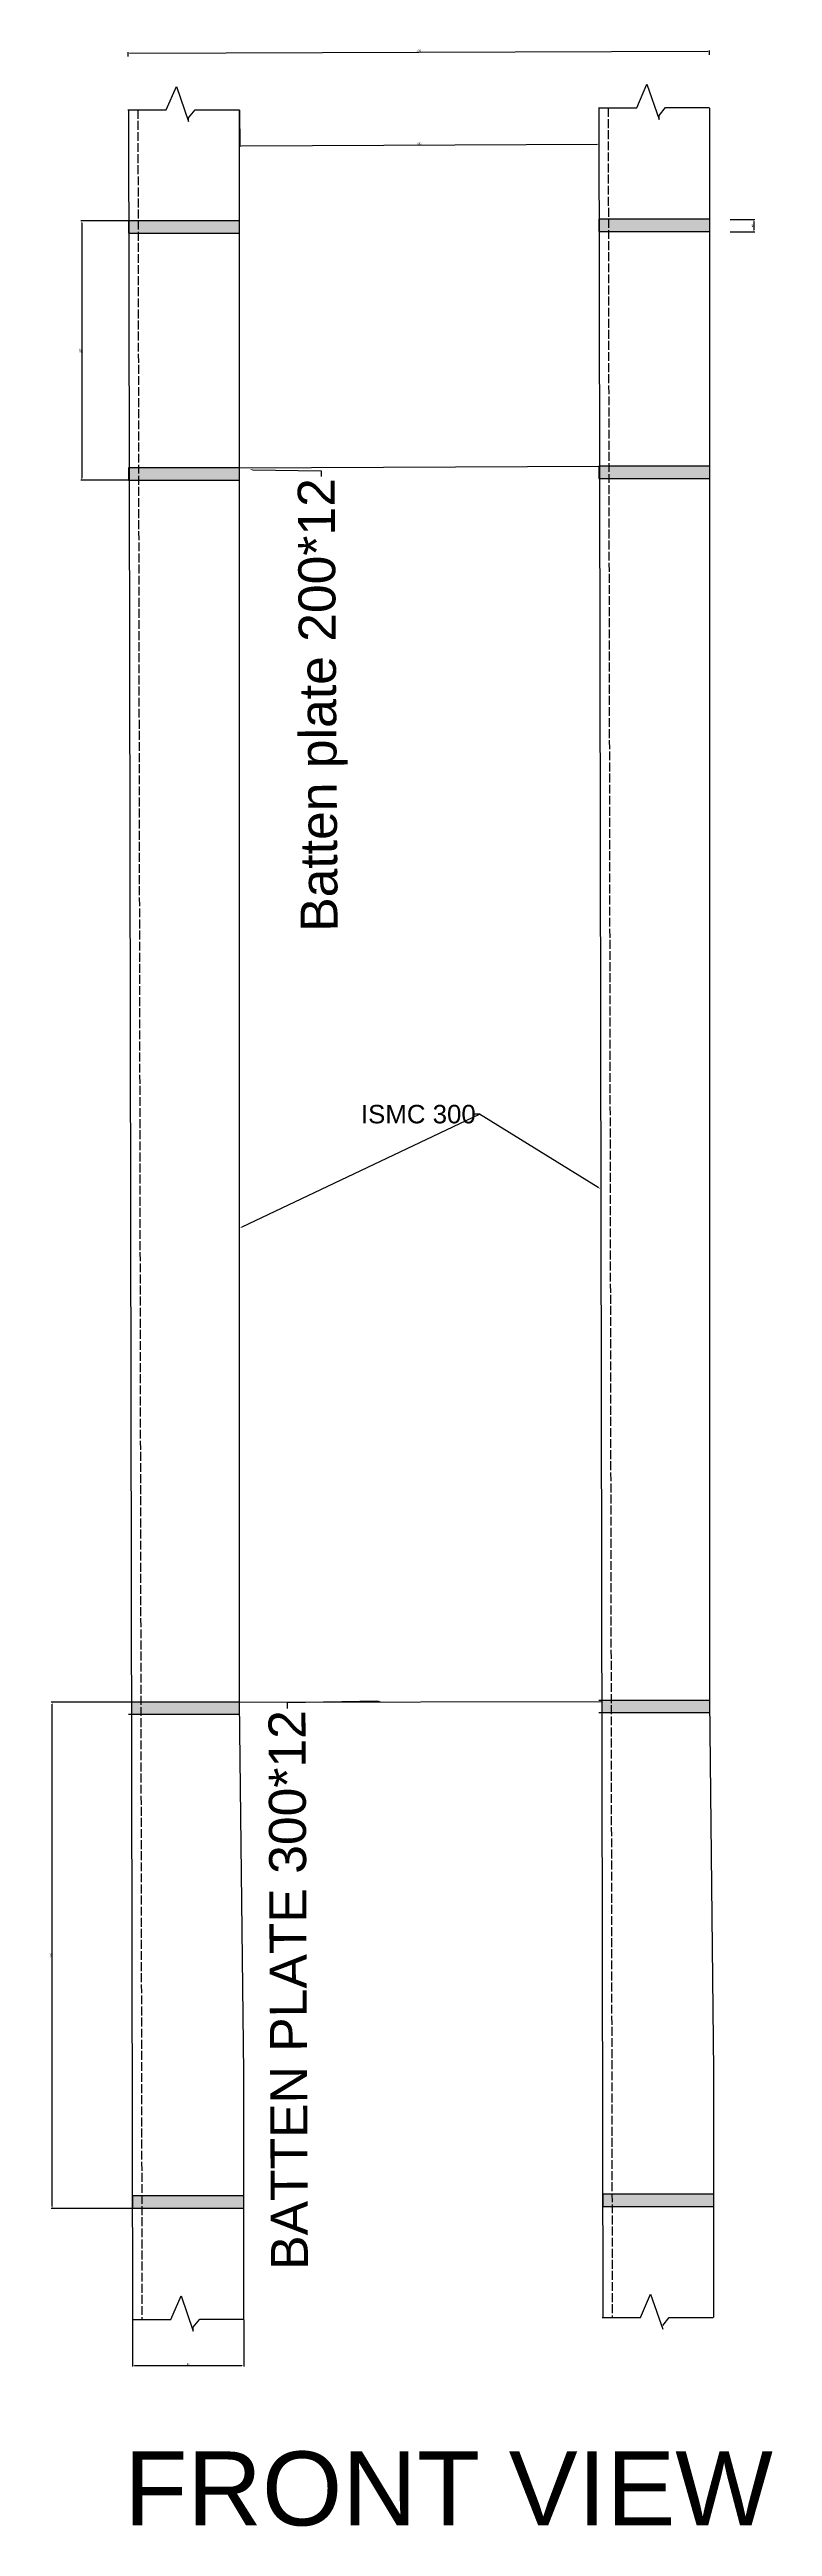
# Model space of a CAD drawing. Header units: millimetres. Extents: x 2999 to 7754, y 1967 to 8077.
# Drawn here: x 2999 to 3976, y 4233 to 7583 of the extents above; entities that cross this region are included whole.
import ezdxf
from ezdxf import colors
from ezdxf.entities.mleader import LeaderData, LeaderLine
from ezdxf.math import Vec2, Vec3

# ---------------------------------------------------------------- set-up
doc = ezdxf.new("R2010")
doc.units = ezdxf.units.MM
doc.linetypes.add('ACAD_ISO02W100', pattern=[15, 12, -3])
doc.styles.get("Standard").update_dxf_attribs({"font": 'arial.ttf'})
doc.dimstyles.new('ISO-25', dxfattribs={"dimtxt": 2.5, "dimasz": 2.5, "dimexe": 1.25, "dimexo": 0.625, "dimtad": 1, "dimtxsty": 'Standard', "dimcen": 2.5, "dimadec": 0, "dimazin": 0, "dimtfac": 1, "dimtmove": 0, "dimatfit": 3, "dimfxl": 1, "dimarcsym": 0})

# ---------------------------------------------------------------- blocks, each defined once
blk = doc.blocks.new('*D17')
at = {"color": 0, "lineweight": -2, "transparency": 16777216}
for p, q in [((3104.9, 7572.9), (3104.9, 7579)), ((3107.4, 7577.8), (3888.4, 7580.1)), ((3890.9, 7575.3), (3890.9, 7581.4))]:
    blk.add_line(p, q, dxfattribs=at)
at = {"color": 0, "transparency": 16777216}
for points in [[(3107.4, 7578.2), (3107.4, 7577.4), (3104.9, 7577.8)], [(3888.4, 7580.6), (3888.4, 7579.7), (3890.9, 7580.2)]]:
    blk.add_solid(points, dxfattribs=at)
at = {"layer": 'DEFPOINTS', "color": 0, "transparency": 16777216}
for p in [(3104.9, 7572.3), (3890.9, 7580.2), (3890.9, 7574.6)]:
    blk.add_point(p, dxfattribs=at)
at = {"color": 0, "transparency": 16777216, "insert": (3497.9, 7580.9), "char_height": 2.5, "attachment_point": 5, "rotation": 0.1735}
blk.add_mtext('470', dxfattribs=at)
blk = doc.blocks.new('*D19')
at = {"color": 0, "lineweight": -2, "transparency": 16777216}
for p, q in [((3255.6, 7500.3), (3255.9, 7450.8)), ((3741.1, 7502.7), (3741.4, 7453.2)), ((3258.3, 7452.1), (3738.9, 7454.4))]:
    blk.add_line(p, q, dxfattribs=at)
at = {"color": 0, "transparency": 16777216}
for points in [[(3258.3, 7452.5), (3258.4, 7451.7), (3255.8, 7452.1)], [(3738.9, 7454.8), (3738.9, 7454), (3741.4, 7454.4)]]:
    blk.add_solid(points, dxfattribs=at)
at = {"layer": 'DEFPOINTS', "color": 0, "transparency": 16777216}
for p in [(3741.1, 7503.3), (3255.6, 7501), (3741.4, 7454.4)]:
    blk.add_point(p, dxfattribs=at)
at = {"color": 0, "transparency": 16777216, "insert": (3498.6, 7455.2), "char_height": 2.5, "attachment_point": 5, "rotation": 0.2809}
blk.add_mtext('290', dxfattribs=at)
blk = doc.blocks.new('*D18')
at = {"color": 0, "lineweight": -2, "transparency": 16777216}
for p, q in [((3918.8, 7352.5), (3952.1, 7352.5)), ((3918.8, 7335.9), (3952.1, 7335.9)), ((3950.9, 7350), (3950.9, 7338.4))]:
    blk.add_line(p, q, dxfattribs=at)
at = {"color": 0, "transparency": 16777216}
for points in [[(3950.5, 7350), (3951.3, 7350), (3950.9, 7352.5)], [(3950.5, 7338.4), (3951.3, 7338.4), (3950.9, 7335.9)]]:
    blk.add_solid(points, dxfattribs=at)
at = {"layer": 'DEFPOINTS', "color": 0, "transparency": 16777216}
for p in [(3918.2, 7352.5), (3918.2, 7335.9), (3950.9, 7335.9)]:
    blk.add_point(p, dxfattribs=at)
at = {"color": 0, "transparency": 16777216, "insert": (3949, 7344.2), "char_height": 2.5, "attachment_point": 5, "rotation": 90}
blk.add_mtext('40', dxfattribs=at)
blk = doc.blocks.new('*D20')
at = {"color": 0, "lineweight": -2, "transparency": 16777216}
for p, q in [((3104.7, 7350.7), (3040.8, 7350.7)), ((3042.1, 7348.2), (3042.1, 7002.7)), ((3104.7, 7000.2), (3040.8, 7000.2))]:
    blk.add_line(p, q, dxfattribs=at)
at = {"color": 0, "transparency": 16777216}
for points in [[(3041.7, 7348.2), (3042.5, 7348.2), (3042.1, 7350.7)], [(3041.7, 7002.7), (3042.5, 7002.7), (3042.1, 7000.2)]]:
    blk.add_solid(points, dxfattribs=at)
at = {"layer": 'DEFPOINTS', "color": 0, "transparency": 16777216}
for p in [(3105.4, 7350.7), (3042.1, 7000.2), (3105.4, 7000.2)]:
    blk.add_point(p, dxfattribs=at)
at = {"color": 0, "transparency": 16777216, "insert": (3040.2, 7175.4), "char_height": 2.5, "attachment_point": 5, "rotation": 90}
blk.add_mtext('200', dxfattribs=at)
blk = doc.blocks.new('*D21')
at = {"color": 0, "lineweight": -2, "transparency": 16777216}
for p, q in [((3104.7, 5347.5), (3000.9, 5347.5)), ((3002.2, 4665.6), (3002.2, 5345)), ((3110.2, 4663.1), (3000.9, 4663.1))]:
    blk.add_line(p, q, dxfattribs=at)
at = {"color": 0, "transparency": 16777216}
for points in [[(3001.8, 5345), (3002.6, 5345), (3002.2, 5347.5)], [(3001.8, 4665.6), (3002.6, 4665.6), (3002.2, 4663.1)]]:
    blk.add_solid(points, dxfattribs=at)
at = {"layer": 'DEFPOINTS', "color": 0, "transparency": 16777216}
for p in [(3002.2, 5347.5), (3105.4, 5347.5), (3110.9, 4663.1)]:
    blk.add_point(p, dxfattribs=at)
at = {"color": 0, "transparency": 16777216, "insert": (3000.3, 5005.3), "char_height": 2.5, "attachment_point": 5, "rotation": 90}
blk.add_mtext('300', dxfattribs=at)
blk = doc.blocks.new('*D22')
at = {"color": 0, "lineweight": -2, "transparency": 16777216}
for p, q in [((3110.9, 4512.3), (3110.9, 4449.4)), ((3261.1, 4512.3), (3261.1, 4449.4)), ((3113.4, 4450.7), (3258.6, 4450.7))]:
    blk.add_line(p, q, dxfattribs=at)
at = {"color": 0, "transparency": 16777216}
for points in [[(3113.4, 4451.1), (3113.4, 4450.3), (3110.9, 4450.7)], [(3258.6, 4451.1), (3258.6, 4450.3), (3261.1, 4450.7)]]:
    blk.add_solid(points, dxfattribs=at)
at = {"layer": 'DEFPOINTS', "color": 0, "transparency": 16777216}
for p in [(3110.9, 4512.9), (3261.1, 4512.9), (3261.1, 4450.7)]:
    blk.add_point(p, dxfattribs=at)
at = {"color": 0, "transparency": 16777216, "insert": (3186, 4452.6), "char_height": 2.5, "attachment_point": 5}
blk.add_mtext('90', dxfattribs=at)

msp = doc.modelspace()

# ---------------------------------------------------------------- hatches: boundary and pattern name
h = msp.add_hatch(color=256)
h.dxf.hatch_style = 1
h.paths.add_polyline_path([(3255.61, 7350.727), (3105.646, 7350.727), (3105.677, 7334.033), (3255.61, 7334.033)])
h.paths.add_polyline_path([(3255.61, 7016.859), (3106.261, 7016.859), (3106.291, 7000.166), (3255.61, 7000.166)])
h.paths.add_polyline_path([(3255.61, 5347.522), (3109.334, 5347.522), (3109.365, 5330.829), (3255.793, 5330.829)])
h.paths.add_polyline_path([(3261.111, 4679.817), (3110.87, 4679.817), (3110.87, 4663.124), (3261.111, 4663.124)])
h = msp.add_hatch(color=256)
h.dxf.hatch_style = 1
h.paths.add_polyline_path([(3741.411, 7353.107), (3741.442, 7336.414), (3891.375, 7336.414), (3891.375, 7353.107)])
h.paths.add_polyline_path([(3742.025, 7019.24), (3742.056, 7002.547), (3891.375, 7002.547), (3891.375, 7019.24)])
h.paths.add_polyline_path([(3745.099, 5349.903), (3745.129, 5333.209), (3891.558, 5333.209), (3891.375, 5349.903)])
h.paths.add_polyline_path([(3746.635, 4682.198), (3746.635, 4665.505), (3896.876, 4665.505), (3896.876, 4682.198)])

# ---------------------------------------------------------------- linework, layer by layer
for p, q in [((3156.464, 7500.981), (3170.042, 7532.726)), ((3170.042, 7532.726), (3186.536, 7485.224)), ((3740.689, 7503.765), (3792.592, 7503.861)), ((3741.134, 7503.348), (3746.635, 4515.264)), ((3792.592, 7503.861), (3806.17, 7535.605)), ((3806.17, 7535.605), (3822.664, 7488.104)), ((3822.664, 7493.254), (3831.477, 7503.932)), ((3831.477, 7503.932), (3890.93, 7503.932)), ((3891.375, 7336.414), (3891.375, 7503.348)), ((3104.561, 7500.885), (3156.464, 7500.981)), ((3105.369, 7500.967), (3110.87, 4512.884)), ((3186.536, 7490.374), (3195.349, 7501.052)), ((3186.536, 7485.224), (3186.536, 7490.374)), ((3195.349, 7501.052), (3254.802, 7501.052)), ((3255.61, 7334.033), (3255.61, 7500.967)), ((3822.664, 7488.104), (3822.664, 7493.254)), ((3255.61, 7350.727), (3105.369, 7350.727)), ((3105.369, 7350.727), (3105.369, 7334.033)), ((3255.61, 7016.859), (3255.61, 7350.727)), ((3891.375, 7353.107), (3741.134, 7353.107)), ((3741.134, 7353.107), (3741.134, 7336.414)), ((3741.134, 7336.414), (3891.375, 7336.414)), ((3891.375, 7019.24), (3891.375, 7353.107)), ((3105.369, 7334.033), (3255.61, 7334.033)), ((3255.61, 7016.859), (3105.369, 7016.859)), ((3105.369, 7016.859), (3105.369, 7000.166)), ((3255.61, 7016.859), (3742.025, 7019.24)), ((3255.61, 5347.522), (3255.61, 7016.859)), ((3891.375, 7019.24), (3741.134, 7019.24)), ((3741.134, 7019.24), (3741.134, 7002.547)), ((3741.134, 7002.547), (3891.375, 7002.547)), ((3891.375, 5349.903), (3891.375, 7019.24)), ((3105.369, 7000.166), (3255.61, 7000.166)), ((3255.61, 5347.522), (3105.369, 5347.522)), ((3105.369, 5347.522), (3105.369, 5347.522)), ((3255.61, 5330.829), (3105.369, 5330.829)), ((3255.61, 5347.522), (3745.101, 5348.423)), ((3261.111, 4846.751), (3255.61, 5347.522)), ((3891.375, 5349.903), (3741.134, 5349.903)), ((3741.134, 5349.903), (3741.134, 5349.903)), ((3891.375, 5333.209), (3741.134, 5333.209)), ((3896.876, 4849.132), (3891.375, 5349.903)), ((3261.111, 4512.884), (3261.111, 4846.751)), ((3896.876, 4515.264), (3896.876, 4849.132)), ((3261.111, 4679.817), (3110.87, 4679.817)), ((3110.87, 4679.817), (3110.87, 4663.124)), ((3110.87, 4663.124), (3261.111, 4663.124)), ((3896.876, 4682.198), (3746.635, 4682.198)), ((3746.635, 4682.198), (3746.635, 4665.505)), ((3746.635, 4665.505), (3896.876, 4665.505)), ((3162.773, 4512.979), (3176.351, 4544.724)), ((3176.351, 4544.724), (3192.845, 4497.222)), ((3797.548, 4515.407), (3811.126, 4547.152)), ((3811.126, 4547.152), (3827.619, 4499.65)), ((3110.87, 4512.884), (3162.773, 4512.979)), ((3192.845, 4502.372), (3201.658, 4513.051)), ((3192.845, 4497.222), (3192.845, 4502.372)), ((3201.658, 4513.051), (3261.111, 4513.051)), ((3745.645, 4515.311), (3797.548, 4515.407)), ((3827.619, 4504.8), (3836.433, 4515.478)), ((3836.433, 4515.478), (3895.885, 4515.478))]:
    msp.add_line(p, q)
at = {"linetype": 'ACAD_ISO02W100'}
for p, q in [((3753.821, 7503.371), (3759.322, 4515.288)), ((3118.056, 7500.99), (3123.557, 4512.907))]:
    msp.add_line(p, q, dxfattribs=at)

# ---------------------------------------------------------------- texts
msp.add_text('FRONT VIEW', height=100).set_placement((3099.572, 4234.319))

# ---------------------------------------------------------------- dimensions: what is measured, and where the dimension line sits
for p1, p2, distance, text, picture, middle in [((3104.876, 7572.261), (3890.881, 7574.642), 5.511, '470', '*D17', (3497.856, 7580.864)), ((3255.61, 7500.967), (3741.134, 7503.348), -48.908, '290', '*D19', (3498.603, 7455.151))]:
    dim = msp.add_aligned_dim(p1=p1, p2=p2, distance=distance, text=text, dimstyle='ISO-25')
    dim.commit()
    dim.dimension.update_dxf_attribs({"geometry": picture, "text_midpoint": middle})
for base, p1, p2, text, picture, middle in [((3042.075, 7000.166), (3105.369, 7350.727), (3105.369, 7000.166), '200', '*D20', (3040.173, 7175.446)), ((3950.894, 7335.851), (3918.215, 7352.545), (3918.215, 7335.851), '40', '*D18', (3948.992, 7344.198)), ((3002.19, 5347.522), (3110.87, 4663.124), (3105.369, 5347.522), '300', '*D21', (3000.288, 5005.323))]:
    dim = msp.add_linear_dim(base=base, p1=p1, p2=p2, angle=90, text=text, dimstyle='ISO-25')
    dim.commit()
    dim.dimension.update_dxf_attribs({"geometry": picture, "text_midpoint": middle})
dim = msp.add_linear_dim(base=(3261.111, 4450.69), p1=(3110.87, 4512.884), p2=(3261.111, 4512.884), text='90', dimstyle='ISO-25')
dim.commit()
dim.dimension.update_dxf_attribs({"geometry": '*D22', "text_midpoint": (3185.991, 4452.591)})

# ---------------------------------------------------------------- leaders
ml = msp.add_multileader_mtext('Standard')
ml.set_content('Batten plate 200*12', color=256)
ml.set_leader_properties()
ml.build(insert=Vec2(0, 0))
ctx = ml.context
ctx.base_point, ctx.char_height, ctx.plane_origin, ctx.plane_x_axis, ctx.plane_y_axis = Vec3(3370.065, 6396.159), 50, Vec3(3268.94, 7014.386), Vec3(-0.00669284, 0.9999776), Vec3(-0.9999776, -0.00669284)
ctx.text_align_type = 2
notes = []
notes.append((ctx, [(0, (1, 1, 0), (3365.936, 7012.988), (0.00669284, -0.9999776), 8, [(0, [(3268.94, 7014.386)], 0, [])])]))
ctx.mtext.insert, ctx.mtext.text_direction, ctx.mtext.rotation, ctx.mtext.alignment, ctx.mtext.flow_direction = Vec3(3334.063, 7002.774), Vec3(-0.00669284, 0.9999776), 1.57748922, 3, 5
ml = msp.add_multileader_mtext('Standard')
ml.set_content('ISMC 300', color=256)
ml.set_leader_properties()
ml.build(insert=Vec2(0, 0))
ctx = ml.context
ctx.base_point, ctx.char_height, ctx.plane_origin = Vec3(3417.579, 6142.617), 25, Vec3(3255.61, 5988.764)
notes.append((ctx, [(1, (1, 1, 0), (3579.937, 6142.617), (-1, 0), 8, [(0, [(3255.61, 5988.764)], 0, []), (1, [(3743.825, 6041.521)], 0, [])])]))
ctx.mtext.insert, ctx.mtext.flow_direction = Vec3(3419.579, 6155.339), 5
ml = msp.add_multileader_mtext('Standard')
ml.set_content('BATTEN PLATE 300*12', color=256)
ml.set_leader_properties()
ml.build(insert=Vec2(0, 0))
ctx = ml.context
ctx.base_point, ctx.char_height, ctx.plane_origin, ctx.plane_x_axis, ctx.plane_y_axis = Vec3(3323.446, 4586.599), 50, Vec3(3446.961, 5348.845), Vec3(-0.00455939, 0.99998961), Vec3(-0.99998961, -0.00455939)
ctx.text_align_type = 2
notes.append((ctx, [(0, (1, 1, 0), (3319.98, 5346.852), (0.00455939, -0.99998961), 8, [(0, [(3446.961, 5348.845)], 0, [])])]))
ctx.mtext.insert, ctx.mtext.text_direction, ctx.mtext.rotation, ctx.mtext.alignment, ctx.mtext.flow_direction = Vec3(3294.583, 5336.736), Vec3(-0.00455939, 0.99998961), 1.57535574, 3, 5
for ctx, leaders in notes:
    for number, flags, end, landing, length, lines in leaders:
        leader = LeaderData()
        leader.index, (leader.has_last_leader_line, leader.has_dogleg_vector, leader.attachment_direction) = number, flags
        leader.last_leader_point, leader.dogleg_vector, leader.dogleg_length = Vec3(end), Vec3(landing), length
        for number, points, colour, breaks in lines:
            line = LeaderLine()
            line.index, line.vertices, line.color, line.breaks = number, Vec3.list(points), colors.encode_raw_color(colour), breaks
            leader.lines.append(line)
        ctx.leaders.append(leader)

doc.saveas('drawing.dxf')
